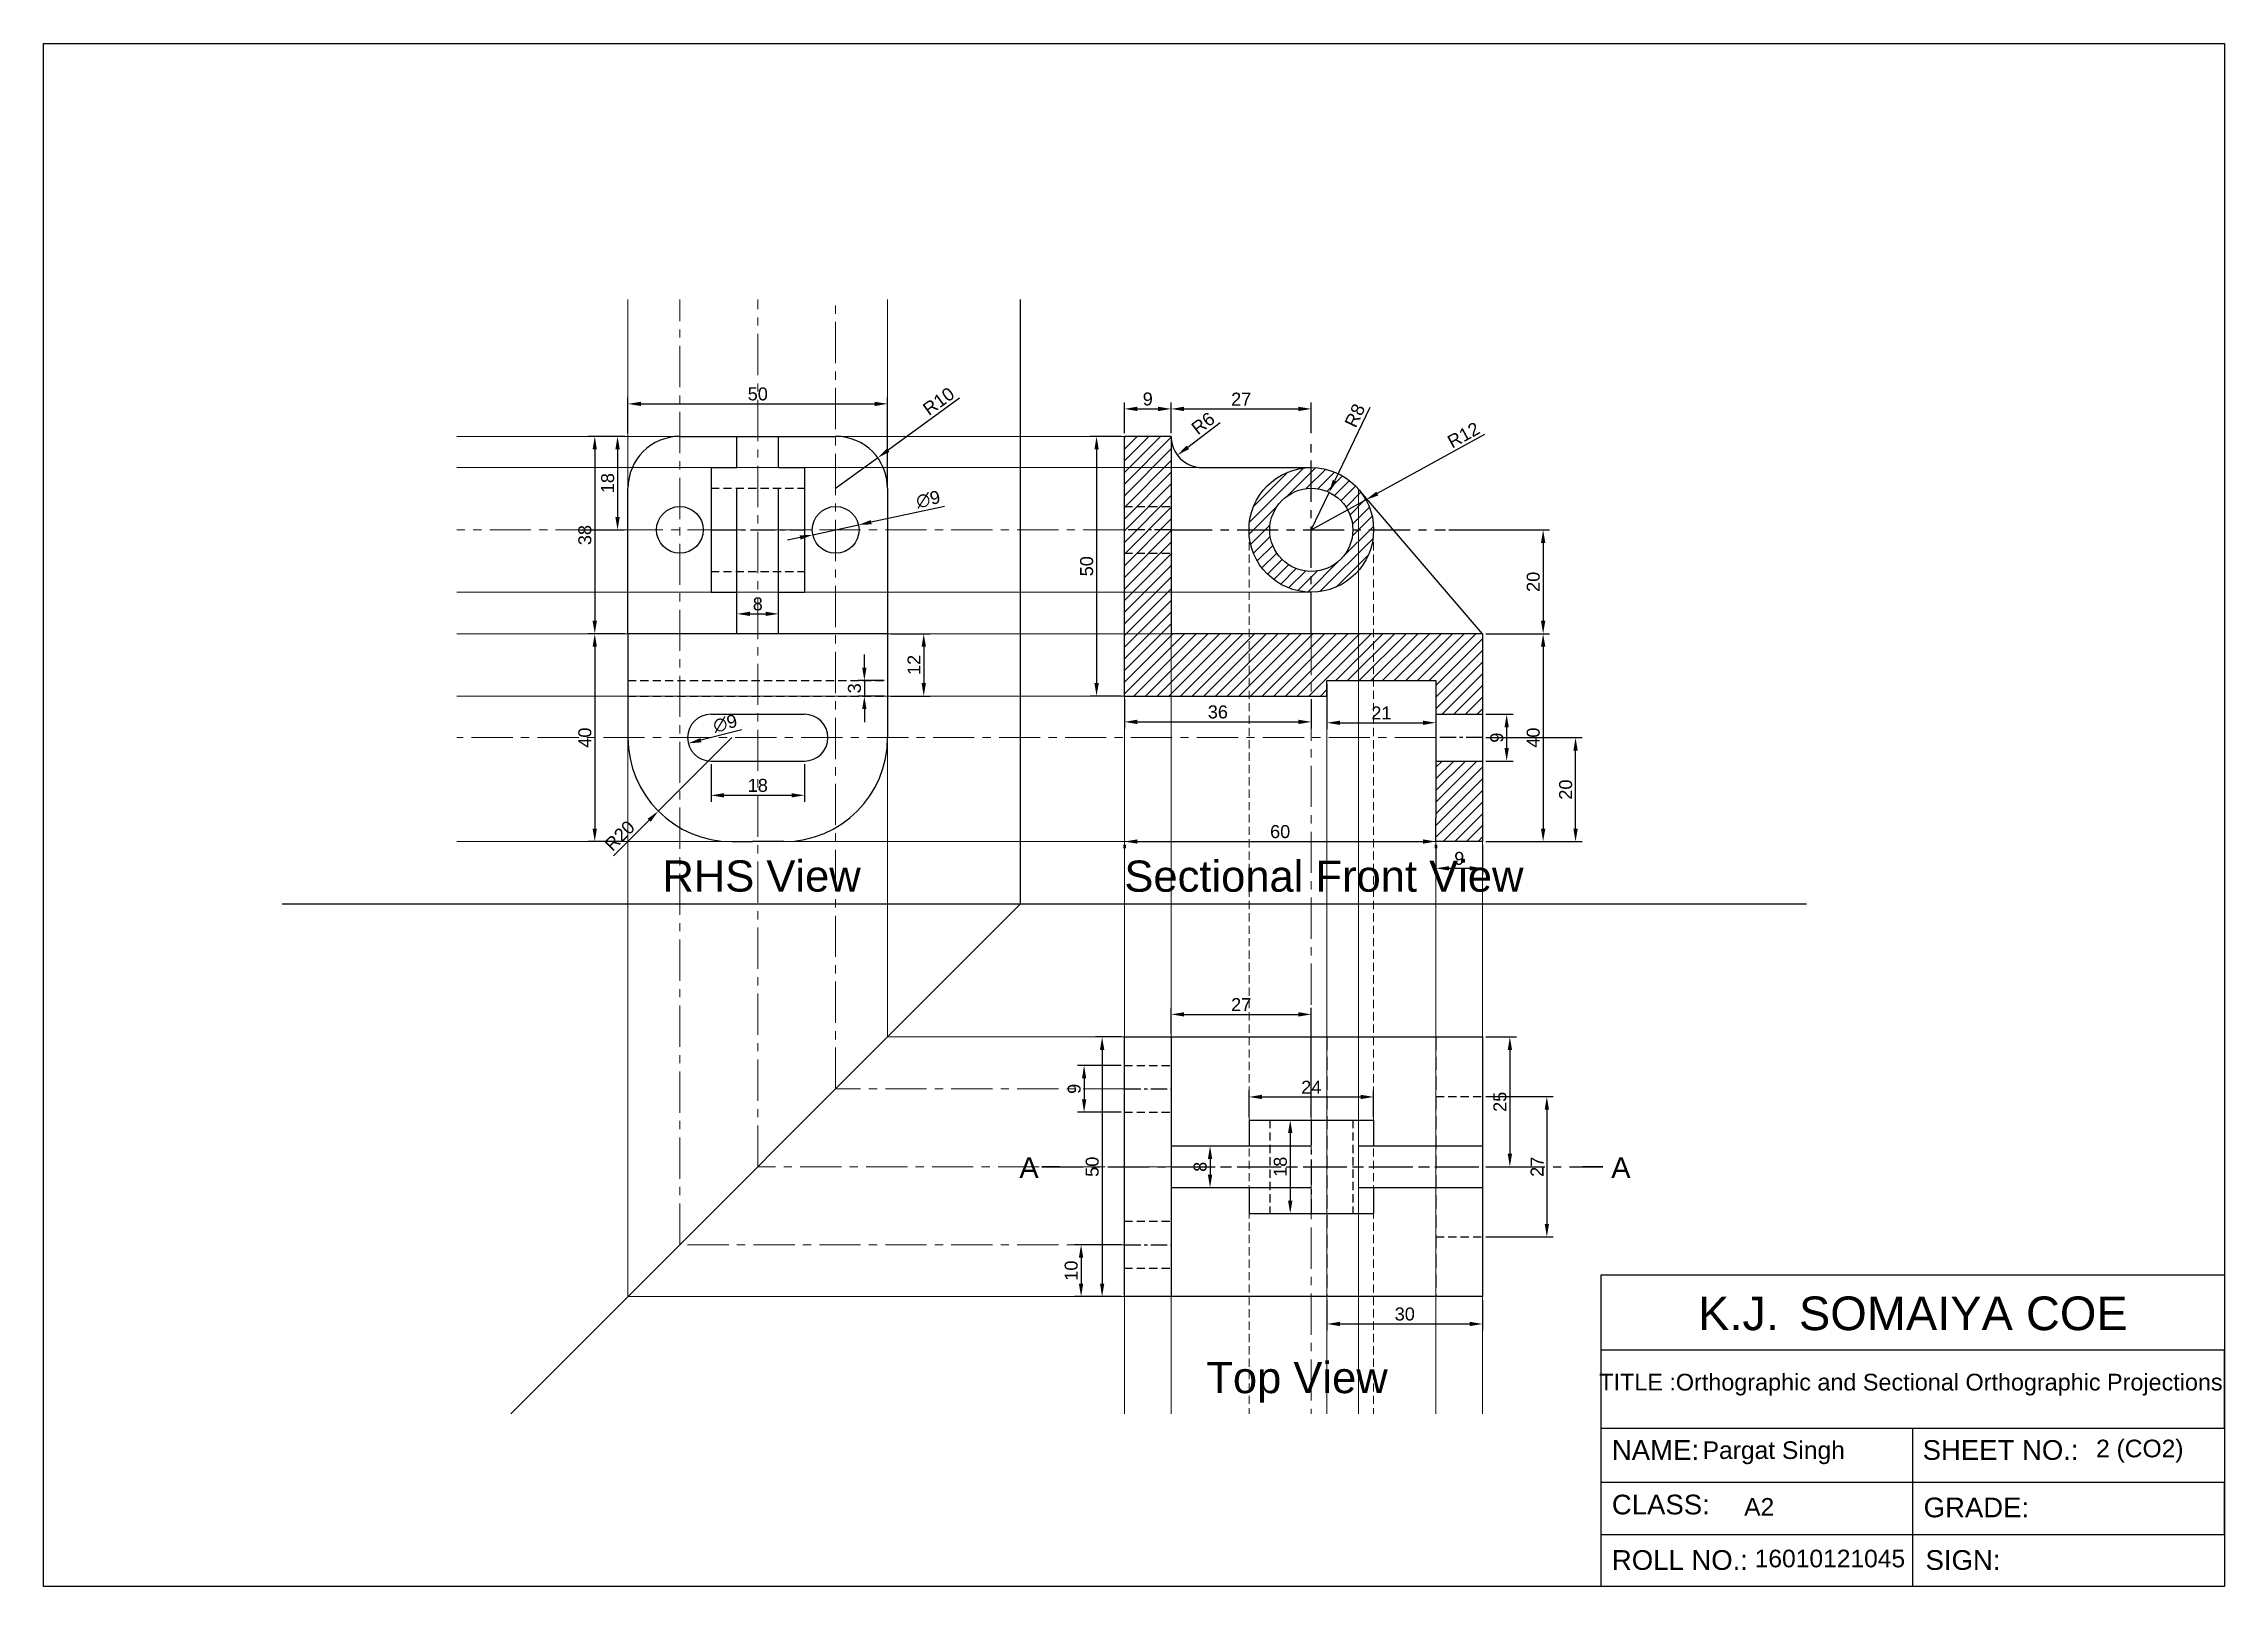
# Model space of a CAD drawing. Header units: millimetres. Extents: x -1 to 419, y 1 to 298.
import ezdxf

# ---------------------------------------------------------------- set-up
doc = ezdxf.new("R2010")
doc.units = ezdxf.units.MM
doc.header["$LTSCALE"] = 0.5
doc.linetypes.add('CENTER', pattern=[50.8, 31.75, -6.35, 6.35, -6.35])
doc.linetypes.add('HIDDEN', pattern=[9.525, 6.35, -3.175])
doc.styles.get("Standard").update_dxf_attribs({"font": 'Arial.ttf'})
doc.dimstyles.new('ISO-25', dxfattribs={"dimtxt": 2.5, "dimasz": 2.5, "dimexe": 1.25, "dimexo": 0.625, "dimtad": 1, "dimdec": 0, "dimtxsty": 'Standard', "dimcen": 2.5, "dimclrd": 3, "dimclre": 74, "dimclrt": 4, "dimadec": 0, "dimazin": 0, "dimtfac": 1, "dimtdec": 0, "dimtmove": 0, "dimatfit": 3, "dimfxl": 1, "dimlwd": 35, "dimlwe": 50, "dimarcsym": 0})

msp = doc.modelspace()

# ---------------------------------------------------------------- texts
at = {"ltscale": 0.5, "char_height": 6, "attachment_point": 1}
for s, width, gutter_width, insert in [('RHS View', 184.0937, 38.12, (118.26, 141.25)), ('Sectional Front View', 436.8994, 40.29, (207.23, 141.22)), ('Top View', 182.4465, 35.63, (223.01, 44.69))]:
    msp.add_mtext_dynamic_manual_height_columns(s, width=width, gutter_width=gutter_width, heights=[0], dxfattribs=dict(at, insert=insert))
at = {"color": 32, "lineweight": 35, "ltscale": 0.5, "true_color": 0xcd6928, "char_height": 4, "attachment_point": 1}
for insert in [(187, 84.11), (300.99, 84.11)]:
    msp.add_mtext_dynamic_manual_height_columns('A', width=8.6544, gutter_width=20, heights=[0], dxfattribs=dict(at, insert=insert))
at = {"attachment_point": 1}
for s, width, gutter_width, insert, char_height in [('\\pxi-3,l4,t4;K.J.^ISOMAIYA COE', 310.7555, 32.37, (311.25, 57.29), 6.4741), ('NAME: ', 91.021, 18.96, (301.12, 29.64), 3.793), ('Pargat Singh', 50.121, 16.96, (318.6, 29.41), 3.3911), ('SHEET NO.: ', 91.021, 18.96, (360.97, 29.64), 3.7925), ('2 (CO2)', 50.121, 16.96, (394.37, 29.73), 3.391), ('CLASS: ', 91.021, 18.96, (301.12, 19.14), 3.793), ('A2', 50.121, 16.96, (326.59, 18.49), 3.391), ('GRADE: ', 91.021, 18.96, (361.16, 18.58), 3.793), ('ROLL NO.: ', 91.021, 18.96, (301.12, 8.46), 3.793), ('16010121045', 50.121, 16.96, (328.62, 8.55), 3.3911), ('SIGN: ', 91.021, 18.96, (361.53, 8.46), 3.793)]:
    msp.add_mtext_dynamic_manual_height_columns(s, width=width, gutter_width=gutter_width, heights=[0], dxfattribs=dict(at, insert=insert, char_height=char_height))
at = {"insert": (298.69, 42.42), "char_height": 3.2213, "width": 135.6524, "attachment_point": 1}
msp.add_mtext('TITLE :Orthographic and Sectional Orthographic Projections', dxfattribs=at)

# ---------------------------------------------------------------- blocks, each defined once
blk = doc.blocks.new('*D1')
at = {"color": 74, "lineweight": 25, "ltscale": 0.5, "transparency": 16777216}
for p, q in [((206.61, 222.88), (200.62, 222.88)), ((206.61, 172.88), (200.62, 172.88))]:
    blk.add_line(p, q, dxfattribs=at)
at = {"color": 3, "lineweight": 25, "ltscale": 0.5, "transparency": 16777216}
blk.add_line((201.87, 220.38), (201.87, 175.38), dxfattribs=at)
at = {"color": 3, "ltscale": 0.5, "transparency": 16777216}
for points in [[(201.46, 220.38), (202.29, 220.38), (201.87, 222.88)], [(201.46, 175.38), (202.29, 175.38), (201.87, 172.88)]]:
    blk.add_solid(points, dxfattribs=at)
at = {"layer": 'Defpoints', "color": 0, "ltscale": 0.5, "transparency": 16777216}
for p in [(207.23, 222.88), (201.87, 172.88), (207.23, 172.88)]:
    blk.add_point(p, dxfattribs=at)
at = {"color": 4, "lineweight": 25, "ltscale": 0.5, "transparency": 16777216, "insert": (199.97, 197.88), "char_height": 2.5, "attachment_point": 5, "rotation": 90}
blk.add_mtext('50', dxfattribs=at)
blk = doc.blocks.new('*D2')
at = {"color": 74, "lineweight": 25, "ltscale": 0.5, "transparency": 16777216}
for p, q in [((207.23, 172.26), (207.23, 166.67)), ((243.23, 172.26), (243.23, 166.67))]:
    blk.add_line(p, q, dxfattribs=at)
at = {"color": 3, "lineweight": 25, "ltscale": 0.5, "transparency": 16777216}
blk.add_line((209.73, 167.92), (240.73, 167.92), dxfattribs=at)
at = {"color": 3, "ltscale": 0.5, "transparency": 16777216}
for points in [[(209.73, 168.33), (209.73, 167.5), (207.23, 167.92)], [(240.73, 168.33), (240.73, 167.5), (243.23, 167.92)]]:
    blk.add_solid(points, dxfattribs=at)
at = {"layer": 'Defpoints', "color": 0, "ltscale": 0.5, "transparency": 16777216}
for p in [(207.23, 172.88), (243.23, 172.88), (243.23, 167.92)]:
    blk.add_point(p, dxfattribs=at)
at = {"color": 4, "lineweight": 25, "ltscale": 0.5, "transparency": 16777216, "insert": (225.23, 169.82), "char_height": 2.5, "attachment_point": 5}
blk.add_mtext('36', dxfattribs=at)
blk = doc.blocks.new('*D3')
at = {"color": 74, "lineweight": 25, "ltscale": 0.5, "transparency": 16777216}
for p, q in [((246.23, 175.26), (246.23, 166.5)), ((267.23, 175.26), (267.23, 166.5))]:
    blk.add_line(p, q, dxfattribs=at)
at = {"color": 3, "lineweight": 25, "ltscale": 0.5, "transparency": 16777216}
blk.add_line((248.73, 167.75), (264.73, 167.75), dxfattribs=at)
at = {"color": 3, "ltscale": 0.5, "transparency": 16777216}
for points in [[(248.73, 168.16), (248.73, 167.33), (246.23, 167.75)], [(264.73, 168.16), (264.73, 167.33), (267.23, 167.75)]]:
    blk.add_solid(points, dxfattribs=at)
at = {"layer": 'Defpoints', "color": 0, "ltscale": 0.5, "transparency": 16777216}
for p in [(246.23, 175.88), (267.23, 175.88), (267.23, 167.75)]:
    blk.add_point(p, dxfattribs=at)
at = {"color": 4, "lineweight": 25, "ltscale": 0.5, "transparency": 16777216, "insert": (256.73, 169.63), "char_height": 2.5, "attachment_point": 5}
blk.add_mtext('21', dxfattribs=at)
blk = doc.blocks.new('*D4')
at = {"color": 74, "lineweight": 25, "ltscale": 0.5, "transparency": 16777216}
for p, q in [((276.86, 184.88), (289.13, 184.88)), ((276.86, 144.88), (289.13, 144.88))]:
    blk.add_line(p, q, dxfattribs=at)
at = {"color": 3, "lineweight": 25, "ltscale": 0.5, "transparency": 16777216}
blk.add_line((287.88, 182.38), (287.88, 147.38), dxfattribs=at)
at = {"color": 3, "ltscale": 0.5, "transparency": 16777216}
for points in [[(287.46, 182.38), (288.3, 182.38), (287.88, 184.88)], [(287.46, 147.38), (288.3, 147.38), (287.88, 144.88)]]:
    blk.add_solid(points, dxfattribs=at)
at = {"layer": 'Defpoints', "color": 0, "ltscale": 0.5, "transparency": 16777216}
for p in [(276.23, 184.88), (276.23, 144.88), (287.88, 144.88)]:
    blk.add_point(p, dxfattribs=at)
at = {"color": 4, "lineweight": 25, "ltscale": 0.5, "transparency": 16777216, "insert": (285.98, 164.88), "char_height": 2.5, "attachment_point": 5, "rotation": 90}
blk.add_mtext('40', dxfattribs=at)
blk = doc.blocks.new('*D5')
at = {"color": 74, "lineweight": 25, "ltscale": 0.5, "transparency": 16777216}
for p, q in [((276.86, 169.38), (282.1, 169.38)), ((276.86, 160.38), (282.1, 160.38))]:
    blk.add_line(p, q, dxfattribs=at)
at = {"color": 3, "lineweight": 25, "ltscale": 0.5, "transparency": 16777216}
blk.add_line((280.85, 166.88), (280.85, 162.88), dxfattribs=at)
at = {"color": 3, "ltscale": 0.5, "transparency": 16777216}
for points in [[(280.44, 166.88), (281.27, 166.88), (280.85, 169.38)], [(280.44, 162.88), (281.27, 162.88), (280.85, 160.38)]]:
    blk.add_solid(points, dxfattribs=at)
at = {"layer": 'Defpoints', "color": 0, "ltscale": 0.5, "transparency": 16777216}
for p in [(276.23, 169.38), (276.23, 160.38), (280.85, 160.38)]:
    blk.add_point(p, dxfattribs=at)
at = {"color": 4, "lineweight": 25, "ltscale": 0.5, "transparency": 16777216, "insert": (278.95, 164.88), "char_height": 2.5, "attachment_point": 5, "rotation": 90}
blk.add_mtext('9', dxfattribs=at)
blk = doc.blocks.new('*D6')
at = {"color": 74, "lineweight": 25, "ltscale": 0.5, "transparency": 16777216}
for p, q in [((216.23, 223.51), (216.23, 229.42)), ((243.23, 223.51), (243.23, 229.42))]:
    blk.add_line(p, q, dxfattribs=at)
at = {"color": 3, "lineweight": 25, "ltscale": 0.5, "transparency": 16777216}
blk.add_line((218.73, 228.17), (240.73, 228.17), dxfattribs=at)
at = {"color": 3, "ltscale": 0.5, "transparency": 16777216}
for points in [[(218.73, 228.59), (218.73, 227.75), (216.23, 228.17)], [(240.73, 228.59), (240.73, 227.75), (243.23, 228.17)]]:
    blk.add_solid(points, dxfattribs=at)
at = {"layer": 'Defpoints', "color": 0, "ltscale": 0.5, "transparency": 16777216}
for p in [(243.23, 228.17), (216.23, 222.88), (243.23, 222.88)]:
    blk.add_point(p, dxfattribs=at)
at = {"color": 4, "lineweight": 25, "ltscale": 0.5, "transparency": 16777216, "insert": (229.73, 230.05), "char_height": 2.5, "attachment_point": 5}
blk.add_mtext('27', dxfattribs=at)
blk = doc.blocks.new('*D7')
at = {"color": 74, "lineweight": 25, "ltscale": 0.5, "transparency": 16777216}
for p, q in [((269.7, 204.88), (289.13, 204.88)), ((276.86, 184.88), (289.13, 184.88))]:
    blk.add_line(p, q, dxfattribs=at)
at = {"color": 3, "lineweight": 25, "ltscale": 0.5, "transparency": 16777216}
blk.add_line((287.88, 202.38), (287.88, 187.38), dxfattribs=at)
at = {"color": 3, "ltscale": 0.5, "transparency": 16777216}
for points in [[(287.46, 202.38), (288.3, 202.38), (287.88, 204.88)], [(287.46, 187.38), (288.3, 187.38), (287.88, 184.88)]]:
    blk.add_solid(points, dxfattribs=at)
at = {"layer": 'Defpoints', "color": 0, "ltscale": 0.5, "transparency": 16777216}
for p in [(269.07, 204.88), (276.23, 184.88), (287.88, 184.88)]:
    blk.add_point(p, dxfattribs=at)
at = {"color": 4, "lineweight": 25, "ltscale": 0.5, "transparency": 16777216, "insert": (285.98, 194.88), "char_height": 2.5, "attachment_point": 5, "rotation": 90}
blk.add_mtext('20', dxfattribs=at)
blk = doc.blocks.new('*D8')
at = {"color": 74, "lineweight": 50, "ltscale": 0.5, "transparency": 16777216}
for p, q in [((207.23, 144.26), (207.23, 143.63)), ((267.23, 144.26), (267.23, 143.63))]:
    blk.add_line(p, q, dxfattribs=at)
at = {"color": 3, "lineweight": 25, "ltscale": 0.5, "transparency": 16777216}
blk.add_line((209.73, 144.88), (264.73, 144.88), dxfattribs=at)
at = {"color": 3, "ltscale": 0.5, "transparency": 16777216}
for points in [[(209.73, 145.3), (209.73, 144.47), (207.23, 144.88)], [(264.73, 145.3), (264.73, 144.47), (267.23, 144.88)]]:
    blk.add_solid(points, dxfattribs=at)
at = {"layer": 'Defpoints', "color": 0, "ltscale": 0.5, "transparency": 16777216}
for p in [(207.23, 144.88), (267.23, 144.88), (267.23, 144.88)]:
    blk.add_point(p, dxfattribs=at)
at = {"color": 4, "lineweight": 25, "ltscale": 0.5, "transparency": 16777216, "insert": (237.23, 146.78), "char_height": 2.5, "attachment_point": 5}
blk.add_mtext('60', dxfattribs=at)
blk = doc.blocks.new('*D9')
at = {"color": 3, "lineweight": 25, "ltscale": 0.5, "transparency": 16777216}
for p, q in [((254.48, 228.47), (247.75, 214.36)), ((243.23, 204.88), (246.67, 212.1))]:
    blk.add_line(p, q, dxfattribs=at)
at = {"color": 3, "ltscale": 0.5, "transparency": 16777216}
blk.add_solid([(247.37, 214.54), (248.13, 214.18), (246.67, 212.1)], dxfattribs=at)
at = {"layer": 'Defpoints', "color": 0, "ltscale": 0.5, "transparency": 16777216}
for p in [(246.67, 212.1), (243.23, 204.88)]:
    blk.add_point(p, dxfattribs=at)
at = {"color": 4, "lineweight": 25, "ltscale": 0.5, "transparency": 16777216, "insert": (251.62, 226.9), "char_height": 2.5, "attachment_point": 5, "rotation": 64.5099}
blk.add_mtext('R8', dxfattribs=at)
blk = doc.blocks.new('*D10')
at = {"color": 3, "lineweight": 25, "ltscale": 0.5, "transparency": 16777216}
for p, q in [((276.61, 223.24), (255.94, 211.87)), ((243.23, 204.88), (253.75, 210.67))]:
    blk.add_line(p, q, dxfattribs=at)
at = {"color": 3, "ltscale": 0.5, "transparency": 16777216}
blk.add_solid([(255.74, 212.24), (256.14, 211.5), (253.75, 210.67)], dxfattribs=at)
at = {"layer": 'Defpoints', "color": 0, "ltscale": 0.5, "transparency": 16777216}
for p in [(253.75, 210.67), (243.23, 204.88)]:
    blk.add_point(p, dxfattribs=at)
at = {"color": 4, "lineweight": 25, "ltscale": 0.5, "transparency": 16777216, "insert": (272.55, 223.15), "char_height": 2.5, "attachment_point": 5, "rotation": 28.8055}
blk.add_mtext('R12', dxfattribs=at)
blk = doc.blocks.new('*D11')
at = {"color": 3, "lineweight": 25, "ltscale": 0.5, "transparency": 16777216}
blk.add_line((225.65, 225.46), (219.44, 220.77), dxfattribs=at)
at = {"color": 3, "ltscale": 0.5, "transparency": 16777216}
blk.add_solid([(219.19, 221.11), (219.69, 220.44), (217.44, 219.27)], dxfattribs=at)
at = {"layer": 'Defpoints', "color": 0, "ltscale": 0.5, "transparency": 16777216}
for p in [(222.23, 222.88), (217.44, 219.27)]:
    blk.add_point(p, dxfattribs=at)
at = {"color": 4, "lineweight": 25, "ltscale": 0.5, "transparency": 16777216, "insert": (222.39, 225.39), "char_height": 2.5, "attachment_point": 5, "rotation": 37.0713}
blk.add_mtext('R6', dxfattribs=at)
blk = doc.blocks.new('*D12')
at = {"color": 74, "lineweight": 25, "ltscale": 0.5, "transparency": 16777216}
for p, q in [((207.23, 223.51), (207.23, 229.42)), ((216.23, 223.51), (216.23, 229.42))]:
    blk.add_line(p, q, dxfattribs=at)
at = {"color": 3, "lineweight": 25, "ltscale": 0.5, "transparency": 16777216}
blk.add_line((209.73, 228.17), (213.73, 228.17), dxfattribs=at)
at = {"color": 3, "ltscale": 0.5, "transparency": 16777216}
for points in [[(209.73, 228.59), (209.73, 227.75), (207.23, 228.17)], [(213.73, 228.59), (213.73, 227.75), (216.23, 228.17)]]:
    blk.add_solid(points, dxfattribs=at)
at = {"layer": 'Defpoints', "color": 0, "ltscale": 0.5, "transparency": 16777216}
for p in [(216.23, 228.17), (207.23, 222.88), (216.23, 222.88)]:
    blk.add_point(p, dxfattribs=at)
at = {"color": 4, "lineweight": 25, "ltscale": 0.5, "transparency": 16777216, "insert": (211.73, 230.07), "char_height": 2.5, "attachment_point": 5}
blk.add_mtext('9', dxfattribs=at)
blk = doc.blocks.new('*D13')
at = {"color": 74, "lineweight": 25, "ltscale": 0.5, "transparency": 16777216}
for p, q in [((267.23, 144.26), (267.23, 138.48)), ((276.23, 144.26), (276.23, 138.48))]:
    blk.add_line(p, q, dxfattribs=at)
at = {"color": 3, "lineweight": 25, "ltscale": 0.5, "transparency": 16777216}
blk.add_line((269.73, 139.73), (273.73, 139.73), dxfattribs=at)
at = {"color": 3, "ltscale": 0.5, "transparency": 16777216}
for points in [[(269.73, 140.14), (269.73, 139.31), (267.23, 139.73)], [(273.73, 140.14), (273.73, 139.31), (276.23, 139.73)]]:
    blk.add_solid(points, dxfattribs=at)
at = {"layer": 'Defpoints', "color": 0, "ltscale": 0.5, "transparency": 16777216}
for p in [(267.23, 144.88), (276.23, 144.88), (276.23, 139.73)]:
    blk.add_point(p, dxfattribs=at)
at = {"color": 4, "lineweight": 25, "ltscale": 0.5, "transparency": 16777216, "insert": (271.73, 141.63), "char_height": 2.5, "attachment_point": 5}
blk.add_mtext('9', dxfattribs=at)
blk = doc.blocks.new('*D14')
at = {"color": 74, "lineweight": 25, "ltscale": 0.5, "transparency": 16777216}
for p, q in [((276.86, 95.77), (289.84, 95.77)), ((276.86, 68.77), (289.84, 68.77))]:
    blk.add_line(p, q, dxfattribs=at)
at = {"color": 3, "lineweight": 25, "ltscale": 0.5, "transparency": 16777216}
blk.add_line((288.59, 93.27), (288.59, 71.27), dxfattribs=at)
at = {"color": 3, "ltscale": 0.5, "transparency": 16777216}
for points in [[(288.18, 93.27), (289.01, 93.27), (288.59, 95.77)], [(288.18, 71.27), (289.01, 71.27), (288.59, 68.77)]]:
    blk.add_solid(points, dxfattribs=at)
at = {"layer": 'Defpoints', "color": 0, "ltscale": 0.5, "transparency": 16777216}
for p in [(276.23, 95.77), (276.23, 68.77), (288.59, 68.77)]:
    blk.add_point(p, dxfattribs=at)
at = {"color": 4, "lineweight": 25, "ltscale": 0.5, "transparency": 16777216, "insert": (286.71, 82.27), "char_height": 2.5, "attachment_point": 5, "rotation": 90}
blk.add_mtext('27', dxfattribs=at)
blk = doc.blocks.new('*D15')
at = {"color": 74, "lineweight": 25, "ltscale": 0.5, "transparency": 16777216}
for p, q in [((276.86, 107.27), (282.72, 107.27)), ((276.86, 82.27), (282.72, 82.27))]:
    blk.add_line(p, q, dxfattribs=at)
at = {"color": 3, "lineweight": 25, "ltscale": 0.5, "transparency": 16777216}
blk.add_line((281.47, 104.77), (281.47, 84.77), dxfattribs=at)
at = {"color": 3, "ltscale": 0.5, "transparency": 16777216}
for points in [[(281.06, 104.77), (281.89, 104.77), (281.47, 107.27)], [(281.06, 84.77), (281.89, 84.77), (281.47, 82.27)]]:
    blk.add_solid(points, dxfattribs=at)
at = {"layer": 'Defpoints', "color": 0, "ltscale": 0.5, "transparency": 16777216}
for p in [(276.23, 107.27), (276.23, 82.27), (281.47, 82.27)]:
    blk.add_point(p, dxfattribs=at)
at = {"color": 4, "lineweight": 25, "ltscale": 0.5, "transparency": 16777216, "insert": (279.57, 94.77), "char_height": 2.5, "attachment_point": 5, "rotation": 90}
blk.add_mtext('25', dxfattribs=at)
blk = doc.blocks.new('*D16')
at = {"color": 74, "lineweight": 25, "ltscale": 0.5, "transparency": 16777216}
for p, q in [((206.61, 107.27), (201.69, 107.27)), ((206.61, 57.27), (201.69, 57.27))]:
    blk.add_line(p, q, dxfattribs=at)
at = {"color": 3, "lineweight": 25, "ltscale": 0.5, "transparency": 16777216}
blk.add_line((202.94, 104.77), (202.94, 59.77), dxfattribs=at)
at = {"color": 3, "ltscale": 0.5, "transparency": 16777216}
for points in [[(202.53, 104.77), (203.36, 104.77), (202.94, 107.27)], [(202.53, 59.77), (203.36, 59.77), (202.94, 57.27)]]:
    blk.add_solid(points, dxfattribs=at)
at = {"layer": 'Defpoints', "color": 0, "ltscale": 0.5, "transparency": 16777216}
for p in [(207.23, 107.27), (202.94, 57.27), (207.23, 57.27)]:
    blk.add_point(p, dxfattribs=at)
at = {"color": 4, "lineweight": 25, "ltscale": 0.5, "transparency": 16777216, "insert": (201.04, 82.27), "char_height": 2.5, "attachment_point": 5, "rotation": 90}
blk.add_mtext('50', dxfattribs=at)
blk = doc.blocks.new('*D17')
at = {"color": 74, "lineweight": 25, "ltscale": 0.5, "transparency": 16777216}
for p, q in [((221.8, 86.27), (224.98, 86.27)), ((221.8, 78.27), (224.98, 78.27))]:
    blk.add_line(p, q, dxfattribs=at)
at = {"color": 3, "lineweight": 25, "ltscale": 0.5, "transparency": 16777216}
blk.add_line((223.73, 83.77), (223.73, 80.77), dxfattribs=at)
at = {"color": 3, "ltscale": 0.5, "transparency": 16777216}
for points in [[(223.31, 83.77), (224.15, 83.77), (223.73, 86.27)], [(223.31, 80.77), (224.15, 80.77), (223.73, 78.27)]]:
    blk.add_solid(points, dxfattribs=at)
at = {"layer": 'Defpoints', "color": 0, "ltscale": 0.5, "transparency": 16777216}
for p in [(221.18, 86.27), (221.18, 78.27), (223.73, 78.27)]:
    blk.add_point(p, dxfattribs=at)
at = {"color": 4, "ltscale": 0.5, "transparency": 16777216, "insert": (221.83, 82.27), "char_height": 2.5, "attachment_point": 5, "rotation": 90}
blk.add_mtext('8', dxfattribs=at)
blk = doc.blocks.new('*D18')
at = {"color": 74, "lineweight": 25, "ltscale": 0.5, "transparency": 16777216}
for p, q in [((231.23, 91.89), (231.23, 96.96)), ((255.23, 91.89), (255.23, 96.96))]:
    blk.add_line(p, q, dxfattribs=at)
at = {"color": 3, "lineweight": 25, "ltscale": 0.5, "transparency": 16777216}
blk.add_line((233.73, 95.71), (252.73, 95.71), dxfattribs=at)
at = {"color": 3, "ltscale": 0.5, "transparency": 16777216}
for points in [[(233.73, 96.13), (233.73, 95.29), (231.23, 95.71)], [(252.73, 96.13), (252.73, 95.29), (255.23, 95.71)]]:
    blk.add_solid(points, dxfattribs=at)
at = {"layer": 'Defpoints', "color": 0, "ltscale": 0.5, "transparency": 16777216}
for p in [(255.23, 95.71), (231.23, 91.27), (255.23, 91.27)]:
    blk.add_point(p, dxfattribs=at)
at = {"color": 4, "ltscale": 0.5, "transparency": 16777216, "insert": (243.23, 97.59), "char_height": 2.5, "attachment_point": 5}
blk.add_mtext('24', dxfattribs=at)
blk = doc.blocks.new('*D19')
at = {"color": 74, "lineweight": 25, "ltscale": 0.5, "transparency": 16777216}
for p, q in [((246.23, 56.64), (246.23, 50.76)), ((276.23, 56.64), (276.23, 50.76))]:
    blk.add_line(p, q, dxfattribs=at)
at = {"color": 3, "lineweight": 25, "ltscale": 0.5, "transparency": 16777216}
blk.add_line((248.73, 52.01), (273.73, 52.01), dxfattribs=at)
at = {"color": 3, "ltscale": 0.5, "transparency": 16777216}
for points in [[(248.73, 52.43), (248.73, 51.6), (246.23, 52.01)], [(273.73, 52.43), (273.73, 51.6), (276.23, 52.01)]]:
    blk.add_solid(points, dxfattribs=at)
at = {"layer": 'Defpoints', "color": 0, "ltscale": 0.5, "transparency": 16777216}
for p in [(246.23, 57.27), (276.23, 57.27), (276.23, 52.01)]:
    blk.add_point(p, dxfattribs=at)
at = {"color": 4, "lineweight": 25, "ltscale": 0.5, "transparency": 16777216, "insert": (261.23, 53.91), "char_height": 2.5, "attachment_point": 5}
blk.add_mtext('30', dxfattribs=at)
blk = doc.blocks.new('*D20')
at = {"color": 74, "lineweight": 25, "ltscale": 0.5, "transparency": 16777216}
for p, q in [((206.61, 101.77), (198.22, 101.77)), ((206.61, 92.77), (198.22, 92.77))]:
    blk.add_line(p, q, dxfattribs=at)
at = {"color": 3, "lineweight": 25, "ltscale": 0.5, "transparency": 16777216}
blk.add_line((199.47, 99.27), (199.47, 95.27), dxfattribs=at)
at = {"color": 3, "ltscale": 0.5, "transparency": 16777216}
for points in [[(199.06, 99.27), (199.89, 99.27), (199.47, 101.77)], [(199.06, 95.27), (199.89, 95.27), (199.47, 92.77)]]:
    blk.add_solid(points, dxfattribs=at)
at = {"layer": 'Defpoints', "color": 0, "ltscale": 0.5, "transparency": 16777216}
for p in [(207.23, 101.77), (199.47, 92.77), (207.23, 92.77)]:
    blk.add_point(p, dxfattribs=at)
at = {"color": 4, "lineweight": 25, "ltscale": 0.5, "transparency": 16777216, "insert": (197.57, 97.27), "char_height": 2.5, "attachment_point": 5, "rotation": 90}
blk.add_mtext('9', dxfattribs=at)
blk = doc.blocks.new('*D21')
at = {"color": 74, "lineweight": 25, "ltscale": 0.5, "transparency": 16777216}
for p, q in [((216.23, 107.89), (216.23, 112.86)), ((243.23, 91.89), (243.23, 112.86))]:
    blk.add_line(p, q, dxfattribs=at)
at = {"color": 3, "lineweight": 25, "ltscale": 0.5, "transparency": 16777216}
blk.add_line((218.73, 111.61), (240.73, 111.61), dxfattribs=at)
at = {"color": 3, "ltscale": 0.5, "transparency": 16777216}
for points in [[(218.73, 112.03), (218.73, 111.19), (216.23, 111.61)], [(240.73, 112.03), (240.73, 111.19), (243.23, 111.61)]]:
    blk.add_solid(points, dxfattribs=at)
at = {"layer": 'Defpoints', "color": 0, "ltscale": 0.5, "transparency": 16777216}
for p in [(243.23, 111.61), (216.23, 107.27), (243.23, 91.27)]:
    blk.add_point(p, dxfattribs=at)
at = {"color": 4, "lineweight": 25, "ltscale": 0.5, "transparency": 16777216, "insert": (229.73, 113.49), "char_height": 2.5, "attachment_point": 5}
blk.add_mtext('27', dxfattribs=at)
blk = doc.blocks.new('*D22')
at = {"color": 3, "lineweight": 25, "ltscale": 0.5, "transparency": 16777216}
for p, q in [((157.15, 178.38), (157.15, 180.88)), ((157.15, 175.88), (157.15, 172.88)), ((157.15, 170.38), (157.15, 167.88))]:
    blk.add_line(p, q, dxfattribs=at)
at = {"color": 74, "lineweight": 25, "ltscale": 0.5, "transparency": 16777216}
for p, q in [((160.99, 175.88), (155.9, 175.88)), ((160.99, 172.88), (155.9, 172.88))]:
    blk.add_line(p, q, dxfattribs=at)
at = {"color": 3, "ltscale": 0.5, "transparency": 16777216}
for points in [[(156.73, 178.38), (157.57, 178.38), (157.15, 175.88)], [(156.73, 170.38), (157.57, 170.38), (157.15, 172.88)]]:
    blk.add_solid(points, dxfattribs=at)
at = {"layer": 'Defpoints', "color": 0, "ltscale": 0.5, "transparency": 16777216}
for p in [(157.15, 172.88), (161.62, 175.88), (161.62, 172.88)]:
    blk.add_point(p, dxfattribs=at)
at = {"color": 4, "lineweight": 25, "ltscale": 0.5, "transparency": 16777216, "insert": (155.25, 174.38), "char_height": 2.5, "attachment_point": 5, "rotation": 90}
blk.add_mtext('3', dxfattribs=at)
blk = doc.blocks.new('*D23')
at = {"color": 74, "lineweight": 25, "ltscale": 0.5, "transparency": 16777216}
for p, q in [((127.62, 159.76), (127.62, 152.53)), ((145.62, 159.76), (145.62, 152.53))]:
    blk.add_line(p, q, dxfattribs=at)
at = {"color": 3, "lineweight": 25, "ltscale": 0.5, "transparency": 16777216}
blk.add_line((130.12, 153.78), (143.12, 153.78), dxfattribs=at)
at = {"color": 3, "ltscale": 0.5, "transparency": 16777216}
for points in [[(130.12, 154.19), (130.12, 153.36), (127.62, 153.78)], [(143.12, 154.19), (143.12, 153.36), (145.62, 153.78)]]:
    blk.add_solid(points, dxfattribs=at)
at = {"layer": 'Defpoints', "color": 0, "ltscale": 0.5, "transparency": 16777216}
for p in [(127.62, 160.38), (145.62, 160.38), (145.62, 153.78)]:
    blk.add_point(p, dxfattribs=at)
at = {"color": 4, "lineweight": 25, "ltscale": 0.5, "transparency": 16777216, "insert": (136.62, 155.68), "char_height": 2.5, "attachment_point": 5}
blk.add_mtext('18', dxfattribs=at)
blk = doc.blocks.new('*D24')
at = {"color": 3, "lineweight": 25, "ltscale": 0.5, "transparency": 16777216}
blk.add_line((133.54, 166.38), (125.68, 164.39), dxfattribs=at)
at = {"color": 3, "ltscale": 0.5, "transparency": 16777216}
blk.add_solid([(125.57, 164.8), (125.78, 163.99), (123.25, 163.78)], dxfattribs=at)
at = {"layer": 'Defpoints', "color": 0, "ltscale": 0.5, "transparency": 16777216}
for p in [(131.98, 165.99), (123.25, 163.78)]:
    blk.add_point(p, dxfattribs=at)
at = {"color": 4, "lineweight": 25, "ltscale": 0.5, "transparency": 16777216, "insert": (130.34, 167.61), "char_height": 2.5, "attachment_point": 5, "rotation": 14.1911}
blk.add_mtext('∅9', dxfattribs=at)
blk = doc.blocks.new('*D25')
at = {"color": 3, "lineweight": 25, "ltscale": 0.5, "transparency": 16777216}
for p, q in [((147.22, 203.93), (156.01, 205.83)), ((172.6, 209.41), (158.46, 206.36)), ((144.77, 203.41), (142.33, 202.88))]:
    blk.add_line(p, q, dxfattribs=at)
at = {"color": 3, "ltscale": 0.5, "transparency": 16777216}
for points in [[(158.37, 206.77), (158.55, 205.95), (156.01, 205.83)], [(144.69, 203.81), (144.86, 203), (147.22, 203.93)]]:
    blk.add_solid(points, dxfattribs=at)
at = {"layer": 'Defpoints', "color": 0, "ltscale": 0.5, "transparency": 16777216}
for p in [(156.01, 205.83), (147.22, 203.93)]:
    blk.add_point(p, dxfattribs=at)
at = {"color": 4, "lineweight": 25, "ltscale": 0.5, "transparency": 16777216, "insert": (169.44, 210.75), "char_height": 2.5, "attachment_point": 5, "rotation": 12.1797}
blk.add_mtext('∅9', dxfattribs=at)
blk = doc.blocks.new('*D26')
at = {"color": 74, "lineweight": 25, "ltscale": 0.5, "transparency": 16777216}
for p, q in [((111.62, 223.51), (111.62, 230.39)), ((161.62, 213.51), (161.62, 230.39))]:
    blk.add_line(p, q, dxfattribs=at)
at = {"color": 3, "lineweight": 25, "ltscale": 0.5, "transparency": 16777216}
blk.add_line((114.12, 229.14), (159.12, 229.14), dxfattribs=at)
at = {"color": 3, "ltscale": 0.5, "transparency": 16777216}
for points in [[(114.12, 229.55), (114.12, 228.72), (111.62, 229.14)], [(159.12, 229.55), (159.12, 228.72), (161.62, 229.14)]]:
    blk.add_solid(points, dxfattribs=at)
at = {"layer": 'Defpoints', "color": 0, "ltscale": 0.5, "transparency": 16777216}
for p in [(161.62, 229.14), (111.62, 222.88), (161.62, 212.88)]:
    blk.add_point(p, dxfattribs=at)
at = {"color": 4, "lineweight": 25, "ltscale": 0.5, "transparency": 16777216, "insert": (136.62, 231.04), "char_height": 2.5, "attachment_point": 5}
blk.add_mtext('50', dxfattribs=at)
blk = doc.blocks.new('*D27')
at = {"color": 74, "lineweight": 25, "ltscale": 0.5, "transparency": 16777216}
for p, q in [((110.99, 222.88), (103.98, 222.88)), ((110.99, 184.88), (103.98, 184.88))]:
    blk.add_line(p, q, dxfattribs=at)
at = {"color": 3, "lineweight": 25, "ltscale": 0.5, "transparency": 16777216}
blk.add_line((105.23, 220.38), (105.23, 187.38), dxfattribs=at)
at = {"color": 3, "ltscale": 0.5, "transparency": 16777216}
for points in [[(104.81, 220.38), (105.64, 220.38), (105.23, 222.88)], [(104.81, 187.38), (105.64, 187.38), (105.23, 184.88)]]:
    blk.add_solid(points, dxfattribs=at)
at = {"layer": 'Defpoints', "color": 0, "ltscale": 0.5, "transparency": 16777216}
for p in [(111.62, 222.88), (105.23, 184.88), (111.62, 184.88)]:
    blk.add_point(p, dxfattribs=at)
at = {"color": 4, "lineweight": 25, "ltscale": 0.5, "transparency": 16777216, "insert": (103.33, 203.88), "char_height": 2.5, "attachment_point": 5, "rotation": 90}
blk.add_mtext('38', dxfattribs=at)
blk = doc.blocks.new('*D28')
at = {"color": 74, "lineweight": 25, "ltscale": 0.5, "transparency": 16777216}
for p, q in [((110.99, 184.88), (103.98, 184.88)), ((110.99, 144.88), (103.98, 144.88))]:
    blk.add_line(p, q, dxfattribs=at)
at = {"color": 3, "lineweight": 25, "ltscale": 0.5, "transparency": 16777216}
blk.add_line((105.23, 182.38), (105.23, 147.38), dxfattribs=at)
at = {"color": 3, "ltscale": 0.5, "transparency": 16777216}
for points in [[(104.81, 182.38), (105.64, 182.38), (105.23, 184.88)], [(104.81, 147.38), (105.64, 147.38), (105.23, 144.88)]]:
    blk.add_solid(points, dxfattribs=at)
at = {"layer": 'Defpoints', "color": 0, "ltscale": 0.5, "transparency": 16777216}
for p in [(111.62, 184.88), (105.23, 144.88), (111.62, 144.88)]:
    blk.add_point(p, dxfattribs=at)
at = {"color": 4, "lineweight": 25, "ltscale": 0.5, "transparency": 16777216, "insert": (103.33, 164.88), "char_height": 2.5, "attachment_point": 5, "rotation": 90}
blk.add_mtext('40', dxfattribs=at)
blk = doc.blocks.new('*D29')
at = {"color": 74, "lineweight": 25, "ltscale": 0.5, "transparency": 16777216}
for p, q in [((162.24, 184.88), (169.84, 184.88)), ((162.24, 172.88), (169.84, 172.88))]:
    blk.add_line(p, q, dxfattribs=at)
at = {"color": 3, "lineweight": 25, "ltscale": 0.5, "transparency": 16777216}
blk.add_line((168.59, 182.38), (168.59, 175.38), dxfattribs=at)
at = {"color": 3, "ltscale": 0.5, "transparency": 16777216}
for points in [[(168.17, 182.38), (169.01, 182.38), (168.59, 184.88)], [(168.17, 175.38), (169.01, 175.38), (168.59, 172.88)]]:
    blk.add_solid(points, dxfattribs=at)
at = {"layer": 'Defpoints', "color": 0, "ltscale": 0.5, "transparency": 16777216}
for p in [(161.62, 184.88), (161.62, 172.88), (168.59, 172.88)]:
    blk.add_point(p, dxfattribs=at)
at = {"color": 4, "lineweight": 25, "ltscale": 0.5, "transparency": 16777216, "insert": (166.71, 178.88), "char_height": 2.5, "attachment_point": 5, "rotation": 90}
blk.add_mtext('12', dxfattribs=at)
blk = doc.blocks.new('*D30')
at = {"color": 74, "lineweight": 25, "ltscale": 0.5, "transparency": 16777216}
for p, q in [((132.62, 185.51), (132.62, 189.96)), ((140.62, 189.34), (140.62, 189.96))]:
    blk.add_line(p, q, dxfattribs=at)
at = {"color": 3, "lineweight": 25, "ltscale": 0.5, "transparency": 16777216}
blk.add_line((135.12, 188.71), (138.12, 188.71), dxfattribs=at)
at = {"color": 3, "ltscale": 0.5, "transparency": 16777216}
for points in [[(135.12, 189.13), (135.12, 188.3), (132.62, 188.71)], [(138.12, 189.13), (138.12, 188.3), (140.62, 188.71)]]:
    blk.add_solid(points, dxfattribs=at)
at = {"layer": 'Defpoints', "color": 0, "ltscale": 0.5, "transparency": 16777216}
for p in [(132.62, 184.88), (140.62, 188.71), (140.62, 188.71)]:
    blk.add_point(p, dxfattribs=at)
at = {"color": 4, "lineweight": 25, "ltscale": 0.5, "transparency": 16777216, "insert": (136.62, 190.62), "char_height": 2.5, "attachment_point": 5}
blk.add_mtext('8', dxfattribs=at)
blk = doc.blocks.new('*D31')
at = {"color": 74, "lineweight": 25, "ltscale": 0.5, "transparency": 16777216}
for p, q in [((238.29, 91.27), (240.42, 91.27)), ((238.29, 73.27), (240.42, 73.27))]:
    blk.add_line(p, q, dxfattribs=at)
at = {"color": 3, "lineweight": 25, "ltscale": 0.5, "transparency": 16777216}
blk.add_line((239.17, 88.77), (239.17, 75.77), dxfattribs=at)
at = {"color": 3, "ltscale": 0.5, "transparency": 16777216}
for points in [[(238.75, 88.77), (239.59, 88.77), (239.17, 91.27)], [(238.75, 75.77), (239.59, 75.77), (239.17, 73.27)]]:
    blk.add_solid(points, dxfattribs=at)
at = {"layer": 'Defpoints', "color": 0, "ltscale": 0.5, "transparency": 16777216}
for p in [(237.67, 91.27), (237.67, 73.27), (239.17, 73.27)]:
    blk.add_point(p, dxfattribs=at)
at = {"color": 4, "ltscale": 0.5, "transparency": 16777216, "insert": (237.27, 82.27), "char_height": 2.5, "attachment_point": 5, "rotation": 90}
blk.add_mtext('18', dxfattribs=at)
blk = doc.blocks.new('*D32')
at = {"color": 74, "lineweight": 25, "ltscale": 0.5, "transparency": 16777216}
for p, q in [((206.61, 67.27), (197.64, 67.27)), ((206.61, 57.27), (197.64, 57.27))]:
    blk.add_line(p, q, dxfattribs=at)
at = {"color": 3, "lineweight": 25, "ltscale": 0.5, "transparency": 16777216}
blk.add_line((198.89, 64.77), (198.89, 59.77), dxfattribs=at)
at = {"color": 3, "ltscale": 0.5, "transparency": 16777216}
for points in [[(198.47, 64.77), (199.3, 64.77), (198.89, 67.27)], [(198.47, 59.77), (199.3, 59.77), (198.89, 57.27)]]:
    blk.add_solid(points, dxfattribs=at)
at = {"layer": 'Defpoints', "color": 0, "ltscale": 0.5, "transparency": 16777216}
for p in [(207.23, 67.27), (198.89, 57.27), (207.23, 57.27)]:
    blk.add_point(p, dxfattribs=at)
at = {"color": 4, "lineweight": 25, "ltscale": 0.5, "transparency": 16777216, "insert": (196.99, 62.27), "char_height": 2.5, "attachment_point": 5, "rotation": 90}
blk.add_mtext('10', dxfattribs=at)
blk = doc.blocks.new('*D33')
at = {"color": 74, "lineweight": 25, "ltscale": 0.5, "transparency": 16777216}
for p, q in [((111.04, 222.88), (108.37, 222.88)), ((102.29, 204.88), (110.87, 204.88))]:
    blk.add_line(p, q, dxfattribs=at)
at = {"color": 3, "lineweight": 25, "ltscale": 0.5, "transparency": 16777216}
blk.add_line((109.62, 220.38), (109.62, 207.38), dxfattribs=at)
at = {"color": 3, "ltscale": 0.5, "transparency": 16777216}
for points in [[(109.2, 220.38), (110.04, 220.38), (109.62, 222.88)], [(109.2, 207.38), (110.04, 207.38), (109.62, 204.88)]]:
    blk.add_solid(points, dxfattribs=at)
at = {"layer": 'Defpoints', "color": 0, "ltscale": 0.5, "transparency": 16777216}
for p in [(111.67, 222.88), (101.67, 204.88), (109.62, 204.88)]:
    blk.add_point(p, dxfattribs=at)
at = {"color": 4, "lineweight": 25, "ltscale": 0.5, "transparency": 16777216, "insert": (107.72, 213.88), "char_height": 2.5, "attachment_point": 5, "rotation": 90}
blk.add_mtext('18', dxfattribs=at)
blk = doc.blocks.new('*D34')
at = {"color": 3, "lineweight": 25, "ltscale": 0.5, "transparency": 16777216}
for p, q in [((175.5, 230.22), (161.73, 220.23)), ((151.62, 212.88), (159.71, 218.76))]:
    blk.add_line(p, q, dxfattribs=at)
at = {"color": 3, "ltscale": 0.5, "transparency": 16777216}
blk.add_solid([(161.49, 220.56), (161.98, 219.89), (159.71, 218.76)], dxfattribs=at)
at = {"layer": 'Defpoints', "color": 0, "ltscale": 0.5, "transparency": 16777216}
for p in [(159.71, 218.76), (151.62, 212.88)]:
    blk.add_point(p, dxfattribs=at)
at = {"color": 4, "lineweight": 25, "ltscale": 0.5, "transparency": 16777216, "insert": (171.46, 229.64), "char_height": 2.5, "attachment_point": 5, "rotation": 35.9788}
blk.add_mtext('R10', dxfattribs=at)
blk = doc.blocks.new('*D35')
at = {"color": 74, "lineweight": 25, "ltscale": 0.5, "transparency": 16777216}
for p, q in [((276.86, 164.88), (295.37, 164.88)), ((276.86, 144.88), (295.37, 144.88))]:
    blk.add_line(p, q, dxfattribs=at)
at = {"color": 3, "lineweight": 25, "ltscale": 0.5, "transparency": 16777216}
blk.add_line((294.12, 147.38), (294.12, 162.38), dxfattribs=at)
at = {"color": 3, "ltscale": 0.5, "transparency": 16777216}
for points in [[(293.7, 162.38), (294.54, 162.38), (294.12, 164.88)], [(293.7, 147.38), (294.54, 147.38), (294.12, 144.88)]]:
    blk.add_solid(points, dxfattribs=at)
at = {"layer": 'Defpoints', "color": 0, "ltscale": 0.5, "transparency": 16777216}
for p in [(276.23, 164.88), (294.12, 164.88), (276.23, 144.88)]:
    blk.add_point(p, dxfattribs=at)
at = {"color": 4, "lineweight": 25, "ltscale": 0.5, "transparency": 16777216, "insert": (292.22, 154.88), "char_height": 2.5, "attachment_point": 5, "rotation": 90}
blk.add_mtext('20', dxfattribs=at)
blk = doc.blocks.new('*D36')
at = {"color": 3, "lineweight": 25, "ltscale": 0.5, "transparency": 16777216}
for p, q in [((131.62, 164.88), (117.47, 150.74)), ((108.84, 142.1), (115.71, 148.97))]:
    blk.add_line(p, q, dxfattribs=at)
at = {"color": 3, "ltscale": 0.5, "transparency": 16777216}
blk.add_solid([(115.41, 149.27), (116, 148.68), (117.47, 150.74)], dxfattribs=at)
at = {"layer": 'Defpoints', "color": 0, "ltscale": 0.5, "transparency": 16777216}
for p in [(131.62, 164.88), (117.47, 150.74)]:
    blk.add_point(p, dxfattribs=at)
at = {"color": 4, "lineweight": 25, "ltscale": 0.5, "transparency": 16777216, "insert": (110.04, 146), "char_height": 2.5, "attachment_point": 5, "rotation": 45}
blk.add_mtext('R20', dxfattribs=at)

# ---------------------------------------------------------------- dimensions: what is measured, and where the dimension line sits
at = {"lineweight": 25, "ltscale": 0.5}
for base, p1, p2, override, picture, middle in [((161.62, 229.14), (111.62, 222.88), (161.62, 212.88), {"dimlwd": 25, "dimlwe": 25}, '*D26', (136.62, 231.04)), ((216.23, 228.17), (207.23, 222.88), (216.23, 222.88), {"dimlwd": 25, "dimlwe": 25}, '*D12', (211.73, 230.07)), ((243.23, 228.17), (216.23, 222.88), (243.23, 222.88), {"dimlwd": 25, "dimlwe": 25}, '*D6', (229.73, 230.05)), ((140.62, 188.71), (132.62, 184.88), (140.62, 188.71), {"dimlwd": 25, "dimlwe": 25}, '*D30', (136.62, 190.62)), ((243.23, 167.92), (207.23, 172.88), (243.23, 172.88), {"dimlwd": 25, "dimlwe": 25}, '*D2', (225.23, 169.82)), ((267.23, 167.75), (246.23, 175.88), (267.23, 175.88), {"dimlwd": 25, "dimlwe": 25}, '*D3', (256.73, 169.63)), ((145.62, 153.78), (127.62, 160.38), (145.62, 160.38), {"dimlwd": 25, "dimlwe": 25}, '*D23', (136.62, 155.68)), ((267.23, 144.88), (207.23, 144.88), (267.23, 144.88), {"dimlwd": 25}, '*D8', (237.23, 146.78)), ((276.23, 139.73), (267.23, 144.88), (276.23, 144.88), {"dimlwd": 25, "dimlwe": 25}, '*D13', (271.73, 141.63)), ((243.23, 111.61), (216.23, 107.27), (243.23, 91.27), {"dimlwd": 25, "dimlwe": 25}, '*D21', (229.73, 113.49)), ((276.23, 52.01), (246.23, 57.27), (276.23, 57.27), {"dimlwd": 25, "dimlwe": 25}, '*D19', (261.23, 53.91))]:
    dim = msp.add_linear_dim(base=base, p1=p1, p2=p2, dimstyle='ISO-25', override=override, dxfattribs=at)
    dim.commit()
    dim.dimension.update_dxf_attribs({"geometry": picture, "text_midpoint": middle})
for center, mpoint, picture, middle in [((151.62, 212.88), (159.71, 218.76), '*D34', (172.58, 228.1)), ((222.23, 222.88), (217.44, 219.27), '*D11', (223.54, 223.87)), ((243.23, 204.88), (246.67, 212.1), '*D9', (253.34, 226.08)), ((243.23, 204.88), (253.75, 210.67), '*D10', (273.46, 221.5))]:
    dim = msp.add_radius_dim(center=center, mpoint=mpoint, dimstyle='ISO-25', override={"dimlwd": 25, "dimlwe": 25}, dxfattribs=at)
    dim.commit()
    dim.dimension.update_dxf_attribs({"geometry": picture, "text_midpoint": middle, "dimtype": 164})
for base, p1, p2, picture, middle in [((109.62, 204.88), (111.67, 222.88), (101.67, 204.88), '*D33', (107.72, 213.88)), ((105.23, 184.88), (111.62, 222.88), (111.62, 184.88), '*D27', (103.33, 203.88)), ((201.87, 172.88), (207.23, 222.88), (207.23, 172.88), '*D1', (199.97, 197.88)), ((287.88, 184.88), (269.07, 204.88), (276.23, 184.88), '*D7', (285.98, 194.88)), ((105.23, 144.88), (111.62, 184.88), (111.62, 144.88), '*D28', (103.33, 164.88)), ((168.59, 172.88), (161.62, 184.88), (161.62, 172.88), '*D29', (166.71, 178.88)), ((287.88, 144.88), (276.23, 184.88), (276.23, 144.88), '*D4', (285.98, 164.88)), ((157.15, 172.88), (161.62, 175.88), (161.62, 172.88), '*D22', (155.25, 174.38)), ((280.85, 160.38), (276.23, 169.38), (276.23, 160.38), '*D5', (278.95, 164.88)), ((294.12, 164.88), (276.23, 144.88), (276.23, 164.88), '*D35', (292.22, 154.88)), ((202.94, 57.27), (207.23, 107.27), (207.23, 57.27), '*D16', (201.04, 82.27)), ((281.47, 82.27), (276.23, 107.27), (276.23, 82.27), '*D15', (279.57, 94.77)), ((199.47, 92.77), (207.23, 101.77), (207.23, 92.77), '*D20', (197.57, 97.27)), ((288.59, 68.77), (276.23, 95.77), (276.23, 68.77), '*D14', (286.71, 82.27)), ((198.89, 57.27), (207.23, 67.27), (207.23, 57.27), '*D32', (196.99, 62.27))]:
    dim = msp.add_linear_dim(base=base, p1=p1, p2=p2, angle=90, dimstyle='ISO-25', override={"dimlwd": 25, "dimlwe": 25}, dxfattribs=at)
    dim.commit()
    dim.dimension.update_dxf_attribs({"geometry": picture, "text_midpoint": middle})
for p1, p2, picture, middle in [((147.22, 203.93), (156.01, 205.83), '*D25', (169.86, 208.82)), ((131.98, 165.99), (123.25, 163.78), '*D24', (130.82, 165.69))]:
    dim = msp.add_diameter_dim_2p(p1=p1, p2=p2, dimstyle='ISO-25', override={"dimlwd": 25, "dimlwe": 25}, dxfattribs=at)
    dim.commit()
    dim.dimension.update_dxf_attribs({"geometry": picture, "text_midpoint": middle, "dimtype": 163})
dim = msp.add_radius_dim(center=(131.62, 164.88), mpoint=(117.47, 150.74), dimstyle='ISO-25', override={"dimlwd": 25, "dimlwe": 25}, dxfattribs=at)
dim.commit()
dim.dimension.update_dxf_attribs({"geometry": '*D36', "text_midpoint": (110.04, 146)})
at = {"ltscale": 0.5}
dim = msp.add_linear_dim(base=(255.23, 95.71), p1=(231.23, 91.27), p2=(255.23, 91.27), dimstyle='ISO-25', override={"dimlwd": 25, "dimlwe": 25}, dxfattribs=at)
dim.commit()
dim.dimension.update_dxf_attribs({"geometry": '*D18', "text_midpoint": (243.23, 97.59)})
for base, p1, p2, picture, middle in [((239.17, 73.27), (237.67, 91.27), (237.67, 73.27), '*D31', (237.27, 82.27)), ((223.73, 78.27), (221.18, 86.27), (221.18, 78.27), '*D17', (221.83, 82.27))]:
    dim = msp.add_linear_dim(base=base, p1=p1, p2=p2, angle=90, dimstyle='ISO-25', override={"dimlwd": 25, "dimlwe": 25}, dxfattribs=at)
    dim.commit()
    dim.dimension.update_dxf_attribs({"geometry": picture, "text_midpoint": middle})

# ---------------------------------------------------------------- hatches: boundary and pattern name
at = {"linetype": 'Continuous', "ltscale": 0.5}
h = msp.add_hatch(dxfattribs=at)
h.set_pattern_fill('ANSI31', color=256, scale=0.5)
h.set_pattern_definition([(45, (187.2312, 112.8834), (-1.122532, 1.122532), [])])
h.paths.add_polyline_path([(216.23, 222.88), (207.23, 222.88), (207.23, 200.38), (216.23, 200.38)])
h.paths.add_polyline_path([(216.23, 200.38), (207.23, 200.38), (207.23, 172.88), (243.23, 172.88), (246.23, 172.88), (246.23, 175.88), (267.23, 175.88), (267.23, 169.38), (276.23, 169.38), (276.23, 184.88), (216.23, 184.88)])
edge = h.paths.add_edge_path(flags=17)
edge.add_line((255.23, 204.88), (251.23, 204.88))
edge.add_arc((243.23, 204.88), 8, -90, 0, ccw=False)
edge.add_line((243.23, 196.88), (243.23, 192.88))
edge.add_arc((243.23, 204.88), 12, 270, 360)
edge = h.paths.add_edge_path(flags=17)
edge.add_arc((243.23, 204.88), 8, 180, 270, ccw=False)
edge.add_line((235.23, 204.88), (231.23, 204.88))
edge.add_arc((243.23, 204.88), 12, 180, 270)
edge.add_line((243.23, 192.88), (243.23, 196.88))
edge = h.paths.add_edge_path()
edge.add_line((243.23, 212.88), (243.23, 216.88))
edge.add_arc((243.23, 204.88), 12, 90, 180)
edge.add_line((231.23, 204.88), (235.23, 204.88))
edge.add_arc((243.23, 204.88), 8, 90, 180, ccw=False)
edge = h.paths.add_edge_path()
edge.add_line((243.23, 216.88), (243.23, 212.88))
edge.add_arc((243.23, 204.88), 8, 0, 90, ccw=False)
edge.add_line((251.23, 204.88), (255.23, 204.88))
edge.add_arc((243.23, 204.88), 12, 0, 90)
h.paths.add_polyline_path([(276.23, 160.38), (267.23, 160.38), (267.23, 149.38), (267.23, 144.88), (276.23, 144.88)])

# ---------------------------------------------------------------- linework, layer by layer
at = {"color": 2, "linetype": 'Continuous', "lineweight": 9, "ltscale": 0.5}
for p, q in [((111.62, 57.27), (111.62, 249.24)), ((161.62, 107.27), (161.62, 249.24)), ((207.23, 222.88), (78.64, 222.88)), ((216.23, 184.88), (78.64, 184.88)), ((216.23, 184.88), (216.23, 34.7)), ((207.23, 172.88), (78.64, 172.88)), ((207.23, 172.88), (207.23, 34.7)), ((246.23, 172.88), (246.23, 34.7)), ((267.23, 144.88), (78.64, 144.88)), ((267.23, 144.88), (267.23, 34.7)), ((276.23, 144.88), (276.23, 34.7)), ((207.23, 107.27), (161.62, 107.27)), ((207.23, 57.27), (111.62, 57.27))]:
    msp.add_line(p, q, dxfattribs=at)
at = {"color": 2, "linetype": 'CENTER', "lineweight": 9, "ltscale": 0.5}
for p, q in [((121.62, 67.27), (121.62, 249.24)), ((136.62, 82.27), (136.62, 249.24)), ((151.62, 97.27), (151.62, 249.24)), ((207.23, 204.88), (78.64, 204.88)), ((243.23, 184.88), (243.23, 34.7)), ((267.23, 164.88), (78.64, 164.88)), ((207.23, 97.27), (151.62, 97.27)), ((216.23, 82.27), (136.62, 82.27)), ((207.23, 67.27), (121.62, 67.27))]:
    msp.add_line(p, q, dxfattribs=at)
for p, q in [((187.23, 132.88), (187.23, 249.24)), ((207.23, 172.88), (207.23, 222.88)), ((216.23, 222.88), (207.23, 222.88)), ((216.23, 222.88), (216.23, 222.88)), ((276.23, 184.88), (216.23, 184.88)), ((207.23, 172.88), (243.23, 172.88)), ((243.23, 172.88), (246.23, 172.88)), ((246.23, 172.88), (246.23, 175.88)), ((246.23, 175.88), (267.23, 175.88)), ((267.23, 175.88), (267.23, 149.38)), ((45.01, 132.88), (338.62, 132.88)), ((419.08, 46.97), (299.08, 46.97)), ((419.08, 31.92), (419.08, 46.97)), ((299.08, 21.49), (299.08, 31.92)), ((299.08, 31.92), (419.08, 31.92)), ((359.08, 1.49), (359.08, 31.92)), ((419.08, 21.49), (299.08, 21.49)), ((419.08, 11.49), (419.08, 21.49)), ((299.08, 1.49), (299.08, 11.49)), ((299.08, 11.49), (419.08, 11.49))]:
    msp.add_line(p, q)
at = {"linetype": 'Continuous', "ltscale": 0.5}
for p, q in [((121.62, 222.88), (151.62, 222.88)), ((111.62, 184.88), (111.62, 212.88)), ((161.62, 212.88), (161.62, 184.88)), ((111.62, 184.88), (111.62, 164.88)), ((161.62, 184.88), (111.62, 184.88)), ((161.62, 184.88), (161.62, 164.88)), ((276.23, 184.88), (276.23, 144.88)), ((127.62, 169.38), (145.62, 169.38)), ((127.62, 160.38), (145.62, 160.38)), ((267.23, 144.88), (267.23, 149.38)), ((131.62, 144.88), (135.62, 144.88)), ((141.62, 144.88), (135.62, 144.88)), ((276.23, 144.88), (267.23, 144.88)), ((187.23, 132.88), (89.05, 34.7)), ((216.23, 107.27), (216.23, 57.27)), ((231.23, 91.27), (255.23, 91.27)), ((231.23, 91.27), (231.23, 86.27)), ((255.23, 91.27), (255.23, 86.27)), ((216.23, 86.27), (243.23, 86.27)), ((252.33, 86.27), (276.23, 86.27)), ((255.23, 86.27), (276.23, 86.27)), ((216.23, 78.27), (243.23, 78.27)), ((231.23, 78.27), (231.23, 73.27)), ((252.33, 78.27), (276.23, 78.27)), ((255.23, 78.27), (255.23, 73.27)), ((231.23, 73.27), (255.23, 73.27))]:
    msp.add_line(p, q, dxfattribs=at)
at = {"ltscale": 0.5}
for p, q in [((132.62, 216.88), (132.62, 222.88)), ((140.62, 216.88), (140.62, 222.88)), ((216.23, 222.88), (216.23, 222.88)), ((216.23, 222.88), (216.23, 184.88)), ((127.62, 216.88), (127.62, 192.88)), ((127.62, 216.88), (132.62, 216.88)), ((140.62, 216.88), (145.62, 216.88)), ((145.62, 216.88), (145.62, 192.88)), ((222.23, 216.88), (243.23, 216.88)), ((132.62, 184.88), (132.62, 212.7)), ((140.62, 184.88), (140.62, 212.7)), ((276.23, 184.88), (252.33, 212.7)), ((127.62, 192.88), (132.62, 192.88)), ((127.62, 192.88), (132.62, 192.88)), ((140.62, 192.88), (145.62, 192.88)), ((140.62, 192.88), (145.62, 192.88)), ((267.23, 169.38), (276.23, 169.38)), ((267.23, 160.38), (276.23, 160.38))]:
    msp.add_line(p, q, dxfattribs=at)
at = {"linetype": 'CENTER', "ltscale": 0.5}
for p, q in [((243.23, 184.88), (243.23, 222.88)), ((216.23, 204.88), (269.07, 204.88)), ((216.23, 82.27), (276.23, 82.27))]:
    msp.add_line(p, q, dxfattribs=at)
at = {"color": 2, "lineweight": 9, "ltscale": 0.5}
for p, q in [((243.23, 216.88), (78.64, 216.88)), ((252.33, 212.7), (252.33, 34.7)), ((243.23, 192.88), (78.64, 192.88))]:
    msp.add_line(p, q, dxfattribs=at)
at = {"linetype": 'HIDDEN', "ltscale": 0.5}
for p, q in [((127.62, 212.88), (145.62, 212.88)), ((207.23, 209.38), (216.23, 209.38)), ((207.23, 200.38), (216.23, 200.38)), ((127.62, 196.88), (145.62, 196.88)), ((111.62, 175.88), (161.62, 175.88)), ((111.62, 172.88), (161.62, 172.88)), ((267.23, 169.38), (276.23, 169.38)), ((207.23, 101.77), (216.23, 101.77)), ((207.23, 92.77), (216.23, 92.77)), ((267.23, 95.77), (276.23, 95.77)), ((235.23, 91.27), (235.23, 73.27)), ((251.23, 91.27), (251.23, 73.27)), ((207.23, 71.77), (216.23, 71.77)), ((267.23, 68.77), (276.23, 68.77)), ((207.23, 62.77), (216.23, 62.77))]:
    msp.add_line(p, q, dxfattribs=at)
at = {"linetype": 'CENTER', "ltscale": 0.3}
for p, q in [((127.62, 204.88), (145.62, 204.88)), ((243.23, 91.27), (243.23, 73.27))]:
    msp.add_line(p, q, dxfattribs=at)
at = {"linetype": 'CENTER', "ltscale": 0.2}
for p, q in [((216.23, 204.88), (207.23, 204.88)), ((276.23, 164.88), (267.23, 164.88)), ((207.23, 97.27), (216.23, 97.27)), ((207.23, 67.27), (216.23, 67.27))]:
    msp.add_line(p, q, dxfattribs=at)
at = {"color": 2, "linetype": 'HIDDEN', "lineweight": 9, "ltscale": 0.5}
for p, q in [((231.23, 204.88), (231.23, 34.7)), ((255.23, 204.88), (255.23, 34.7))]:
    msp.add_line(p, q, dxfattribs=at)
at = {"linetype": 'HIDDEN', "ltscale": 0.8}
for p, q in [((246.23, 107.27), (246.23, 57.27)), ((267.23, 107.27), (267.23, 57.27))]:
    msp.add_line(p, q, dxfattribs=at)
at = {"color": 32, "linetype": 'CENTER', "ltscale": 0.5, "true_color": 0xcd6928}
msp.add_line((191.36, 82.27), (299.36, 82.27), dxfattribs=at)
at = {"color": 32, "lineweight": 35, "ltscale": 0.5, "true_color": 0xcd6928}
for p, q in [((191.36, 82.27), (194.75, 82.27)), ((299.36, 82.27), (295.45, 82.27))]:
    msp.add_line(p, q, dxfattribs=at)
for points in [[(-0.92, 298.49), (419.08, 298.49), (419.08, 1.49), (-0.92, 1.49)], [(419.08, 1.49), (299.08, 1.49), (299.08, 61.49), (419.08, 61.49)]]:
    msp.add_lwpolyline(points, close=True)
at = {"linetype": 'Continuous', "ltscale": 0.5}
msp.add_lwpolyline([(207.23, 107.27), (276.23, 107.27), (276.23, 57.27), (207.23, 57.27)], close=True, dxfattribs=at)
at = {"ltscale": 0.5}
for centre, radius in [((243.23, 204.88), 12), ((243.23, 204.88), 8), ((121.62, 204.88), 4.5), ((151.62, 204.88), 4.5)]:
    msp.add_circle(centre, radius, dxfattribs=at)
at = {"linetype": 'Continuous', "ltscale": 0.5}
for centre, radius, start, end in [((121.62, 212.88), 10, 90, 180), ((151.62, 212.88), 10, 0, 90), ((127.62, 164.88), 4.5, 90, 270), ((145.62, 164.88), 4.5, 270, 90), ((131.62, 164.88), 20, 180, 270), ((141.62, 164.88), 20, 270, 0)]:
    msp.add_arc(centre, radius, start, end, dxfattribs=at)
at = {"ltscale": 0.5}
msp.add_arc((222.23, 222.88), 6, 180, 270, dxfattribs=at)

msp.set_redraw_order([(e.dxf.handle, doc.entitydb.next_handle()) for e in msp.query("TEXT MTEXT ATTDEF DIMENSION ARC_DIMENSION")])  # texts and dimensions are drawn at this point

doc.saveas('drawing.dxf')
